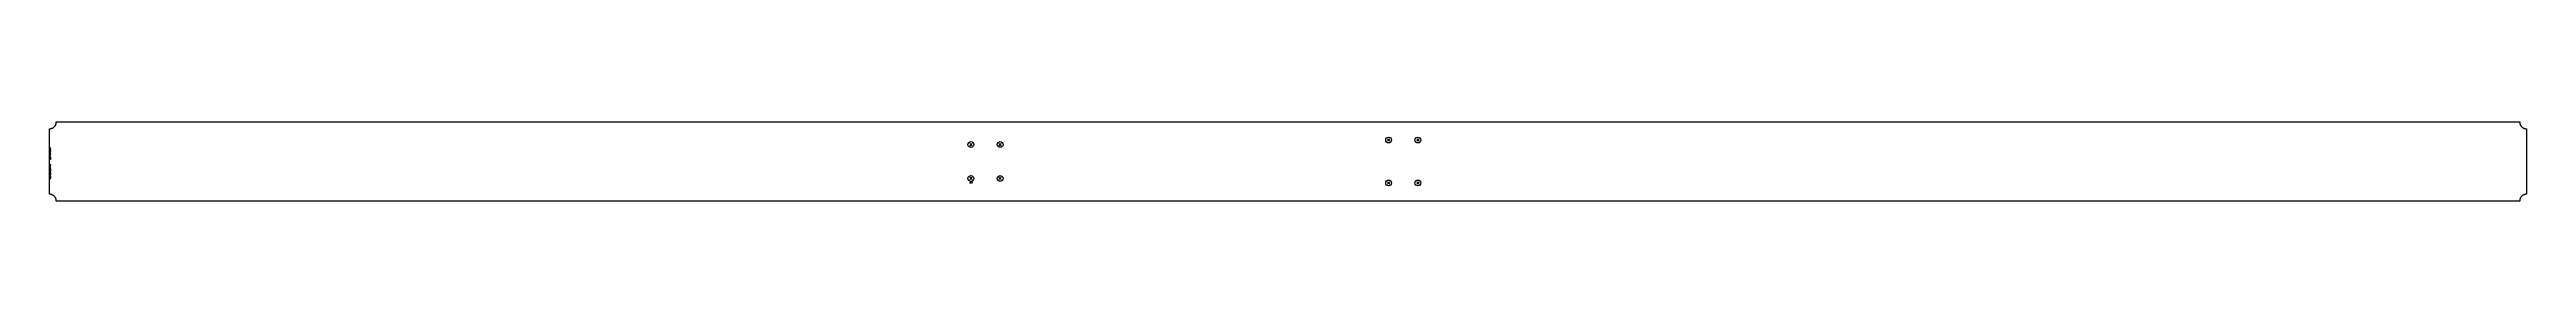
# Model space of a CAD drawing. Extents: x 0 to 11004, y -175 to 175.
import ezdxf

# ---------------------------------------------------------------- set-up
doc = ezdxf.new("R2010")
doc.units = 0
doc.header["$LTSCALE"] = 10
for name, color, linetype in [('BEZ_SCHRAUBEN', 7, 'CONTINUOUS'), ('SCHRAUBEN', 7, 'CONTINUOUS'), ('TEILE', 7, 'CONTINUOUS'), ('UNTERSCHRIFT', 7, 'CONTINUOUS')]:
    doc.layers.add(name, color=color, linetype=linetype)
doc.styles.get("Standard").update_dxf_attribs({"font": 'ROMANS'})

msp = doc.modelspace()

# ---------------------------------------------------------------- linework, layer by layer
at = {"layer": 'SCHRAUBEN', "color": 6}
for p, q in [((4098.37793, 80.19886), (4087.978271, 69.798859)), ((4087.978271, 80.19886), (4098.37793, 69.798859)), ((4228.379395, 80.19886), (4217.979492, 69.798859)), ((4217.979492, 80.19886), (4228.379395, 69.798859)), ((5954.203125, 100.198868), (5943.802734, 89.798859)), ((5943.802734, 100.198868), (5954.203125, 89.798859)), ((6084.20459, 100.198868), (6073.804199, 89.798859)), ((6073.804199, 100.198868), (6084.20459, 89.798859)), ((4098.37793, -69.801147), (4087.978271, -80.201149)), ((4087.978271, -69.801147), (4098.37793, -80.201149)), ((4228.379395, -69.801147), (4217.979492, -80.201149)), ((4217.979492, -69.801147), (4228.379395, -80.201149)), ((5954.203125, -89.80114), (5943.802734, -100.201149)), ((5943.802734, -89.80114), (5954.203125, -100.201149)), ((6084.20459, -89.80114), (6073.804199, -100.201149)), ((6073.804199, -89.80114), (6084.20459, -100.201149))]:
    msp.add_line(p, q, dxfattribs=at)
at = {"layer": 'SCHRAUBEN', "color": 2}
for centre, radius in [((4093.178223, 74.998863), 12.999512), ((4223.179688, 74.998863), 13), ((5949.00293, 94.998863), 12.999512), ((6079.004395, 94.998863), 13), ((4093.178223, -75.001144), 12.999512), ((4223.179688, -75.001144), 13), ((5949.00293, -95.001144), 12.999512), ((6079.004395, -95.001144), 13)]:
    msp.add_circle(centre, radius, dxfattribs=at)
at = {"layer": 'TEILE', "color": 2}
for p, q in [((0, 144.999969), (1.570077, 145.041077)), ((0, -145.000031), (0, 144.999969)), ((1.570077, 145.041077), (3.135853, 145.164322)), ((3.135853, 145.164322), (4.693035, 145.369324)), ((4.693035, 145.369324), (6.237353, 145.655548)), ((6.237353, 145.655548), (7.764575, 146.022202)), ((7.764575, 146.022202), (9.270514, 146.468277)), ((9.270514, 146.468277), (10.751045, 146.992554)), ((10.751045, 146.992554), (12.202106, 147.593613)), ((12.202106, 147.593613), (13.619723, 148.269775)), ((13.619723, 148.269775), (15.00001, 149.019211)), ((15.00001, 149.019211), (16.339182, 149.839859)), ((16.339182, 149.839859), (17.633568, 150.729462)), ((17.633568, 150.729462), (18.879623, 151.685608)), ((18.879623, 151.685608), (20.073931, 152.705627)), ((20.073931, 152.705627), (21.213217, 153.786774)), ((21.213217, 153.786774), (22.294359, 154.926056)), ((22.294359, 154.926056), (23.314392, 156.120361)), ((23.314392, 156.120361), (24.270523, 157.366425)), ((24.270523, 157.366425), (25.160131, 158.660812)), ((25.160131, 158.660812), (25.980776, 159.999985)), ((25.980776, 159.999985), (26.730209, 161.38028)), ((26.730209, 161.38028), (27.406376, 162.797882)), ((27.406376, 162.797882), (28.007423, 164.248947)), ((28.007423, 164.248947), (28.531706, 165.729492)), ((28.531706, 165.729492), (28.977783, 167.235413)), ((28.977783, 167.235413), (29.344435, 168.76265)), ((29.344435, 168.76265), (29.630657, 170.306946)), ((29.630657, 170.306946), (29.835661, 171.864151)), ((29.835661, 171.864151), (29.958889, 173.429901)), ((29.958889, 173.429901), (30.000002, 175)), ((30, 174.999985), (10973.996094, 175)), ((30.000002, 175), (30, 174.999985)), ((10973.996094, 175), (10974.041016, 173.375854)), ((10974.041016, 173.375854), (10974.171875, 171.756454)), ((10974.171875, 171.756454), (10974.392578, 170.146606)), ((10974.392578, 170.146606), (10974.698242, 168.550964)), ((10974.698242, 168.550964), (10975.089844, 166.974258)), ((10975.089844, 166.974258), (10975.567383, 165.421082)), ((10975.567383, 165.421082), (10976.12793, 163.896011)), ((10976.12793, 163.896011), (10976.769531, 162.403488)), ((10976.769531, 162.403488), (10977.491211, 160.947937)), ((10977.491211, 160.947937), (10978.291016, 159.533585)), ((10978.291016, 159.533585), (10979.166016, 158.164612)), ((10979.166016, 158.164612), (10980.115234, 156.845001)), ((10980.115234, 156.845001), (10981.131836, 155.578659)), ((10981.131836, 155.578659), (10982.216797, 154.369263)), ((10982.216797, 154.369263), (10983.365234, 153.220398)), ((10983.365234, 153.220398), (10984.575195, 152.135406)), ((10984.575195, 152.135406), (10985.841797, 151.117462)), ((10985.841797, 151.117462), (10987.162109, 150.169586)), ((10987.162109, 150.169586), (10988.530273, 149.294525)), ((10988.530273, 149.294525), (10989.945313, 148.494858)), ((10989.945313, 148.494858), (10991.400391, 147.772949)), ((10991.400391, 147.772949), (10992.892578, 147.130875)), ((10992.892578, 147.130875), (10994.417969, 146.570557)), ((10994.417969, 146.570557), (10995.970703, 146.093613)), ((10995.970703, 146.093613), (10997.547852, 145.701447)), ((10997.547852, 145.701447), (10999.142578, 145.395218)), ((10999.142578, 145.395218), (11000.75293, 145.175827)), ((11000.75293, 145.175827), (11002.373047, 145.043915)), ((11002.373047, 145.043915), (11003.996094, 144.999847)), ((11003.996094, 144.999847), (11003.996094, 145)), ((11003.996094, 145), (11003.996094, -145)), ((1.624162, -145.044037), (-0.000006, -145.000031)), ((-0.000006, -145.000031), (0, -145.000031)), ((3.243566, -145.175903), (1.624162, -145.044037)), ((4.853455, -145.395233), (3.243566, -145.175903)), ((6.449109, -145.701416), (4.853455, -145.395233)), ((8.025846, -146.093536), (6.449109, -145.701416)), ((9.579042, -146.57045), (8.025846, -146.093536)), ((11.104141, -147.130737), (9.579042, -146.57045)), ((12.596669, -147.772781), (11.104141, -147.130737)), ((14.05225, -148.49469), (12.596669, -147.772781)), ((15.466612, -149.294312), (14.05225, -148.49469)), ((16.835608, -150.169373), (15.466612, -149.294312)), ((18.155224, -151.117249), (16.835608, -150.169373)), ((19.421585, -152.135178), (18.155224, -151.117249)), ((20.63098, -153.220184), (19.421585, -152.135178)), ((21.779861, -154.369064), (20.63098, -153.220184)), ((22.864859, -155.578445), (21.779861, -154.369064)), ((23.88279, -156.844818), (22.864859, -155.578445)), ((24.830667, -158.164429), (23.88279, -156.844818)), ((25.705715, -159.533417), (24.830667, -158.164429)), ((26.50536, -160.947784), (25.705715, -159.533417)), ((27.227264, -162.403381), (26.50536, -160.947784)), ((27.869303, -163.895889), (27.227264, -162.403381)), ((28.429596, -165.42099), (27.869303, -163.895889)), ((28.906502, -166.974182), (28.429596, -165.42099)), ((29.29862, -168.550934), (28.906502, -166.974182)), ((29.604799, -170.146576), (29.29862, -168.550934)), ((29.824142, -171.75647), (29.604799, -170.146576)), ((29.956007, -173.37587), (29.824142, -171.75647)), ((30, -175.000031), (29.956007, -173.37587)), ((10973.996094, -175), (30, -175.000031)), ((10974.038086, -173.429886), (10973.996094, -174.999969)), ((10973.996094, -174.999969), (10973.996094, -175)), ((10974.161133, -171.864105), (10974.038086, -173.429886)), ((10974.366211, -170.306931), (10974.161133, -171.864105)), ((10974.652344, -168.762634), (10974.366211, -170.306931)), ((10975.018555, -167.235413), (10974.652344, -168.762634)), ((10975.464844, -165.729462), (10975.018555, -167.235413)), ((10975.988281, -164.248947), (10975.464844, -165.729462)), ((10976.59082, -162.797882), (10975.988281, -164.248947)), ((10977.266602, -161.38028), (10976.59082, -162.797882)), ((10978.016602, -159.999985), (10977.266602, -161.38028)), ((10978.836914, -158.660828), (10978.016602, -159.999985)), ((10979.726563, -157.366425), (10978.836914, -158.660828)), ((10980.682617, -156.120377), (10979.726563, -157.366425)), ((10981.701172, -154.926071), (10980.682617, -156.120377)), ((10982.783203, -153.786789), (10981.701172, -154.926071)), ((10983.921875, -152.705658), (10982.783203, -153.786789)), ((10985.117188, -151.685623), (10983.921875, -152.705658)), ((10986.363281, -150.729492), (10985.117188, -151.685623)), ((10987.657227, -149.839874), (10986.363281, -150.729492)), ((10988.996094, -149.019226), (10987.657227, -149.839874)), ((10990.376953, -148.269806), (10988.996094, -149.019226)), ((10991.794922, -147.593628), (10990.376953, -148.269806)), ((10993.246094, -146.992584), (10991.794922, -147.593628)), ((10994.726563, -146.468292), (10993.246094, -146.992584)), ((10996.231445, -146.022217), (10994.726563, -146.468292)), ((10997.758789, -145.655563), (10996.231445, -146.022217)), ((10999.302734, -145.369339), (10997.758789, -145.655563)), ((11000.860352, -145.164337), (10999.302734, -145.369339)), ((11002.426758, -145.041107), (11000.860352, -145.164337)), ((11003.996094, -145), (11002.426758, -145.041107))]:
    msp.add_line(p, q, dxfattribs=at)

# ---------------------------------------------------------------- texts
at = {"layer": 'BEZ_SCHRAUBEN', "color": 2, "oblique": 15, "width": 0.8}
msp.add_text(' ø26', height=5, dxfattribs=at).set_placement((4085.178223, -95.501144))
at = {"layer": 'UNTERSCHRIFT', "color": 2, "oblique": 15, "width": 0.8}
for s, p in [('  , Profi l PL350*12', (5.25, 20.799969)), ('20609', (5.25, 7.799968)), ('Project  DP0GN9  ,Qty. 2  , Pos. ', (5.25, -78.000031))]:
    msp.add_text(s, height=3.25, rotation=89.999931, dxfattribs=at).set_placement(p)

doc.saveas('drawing.dxf')
